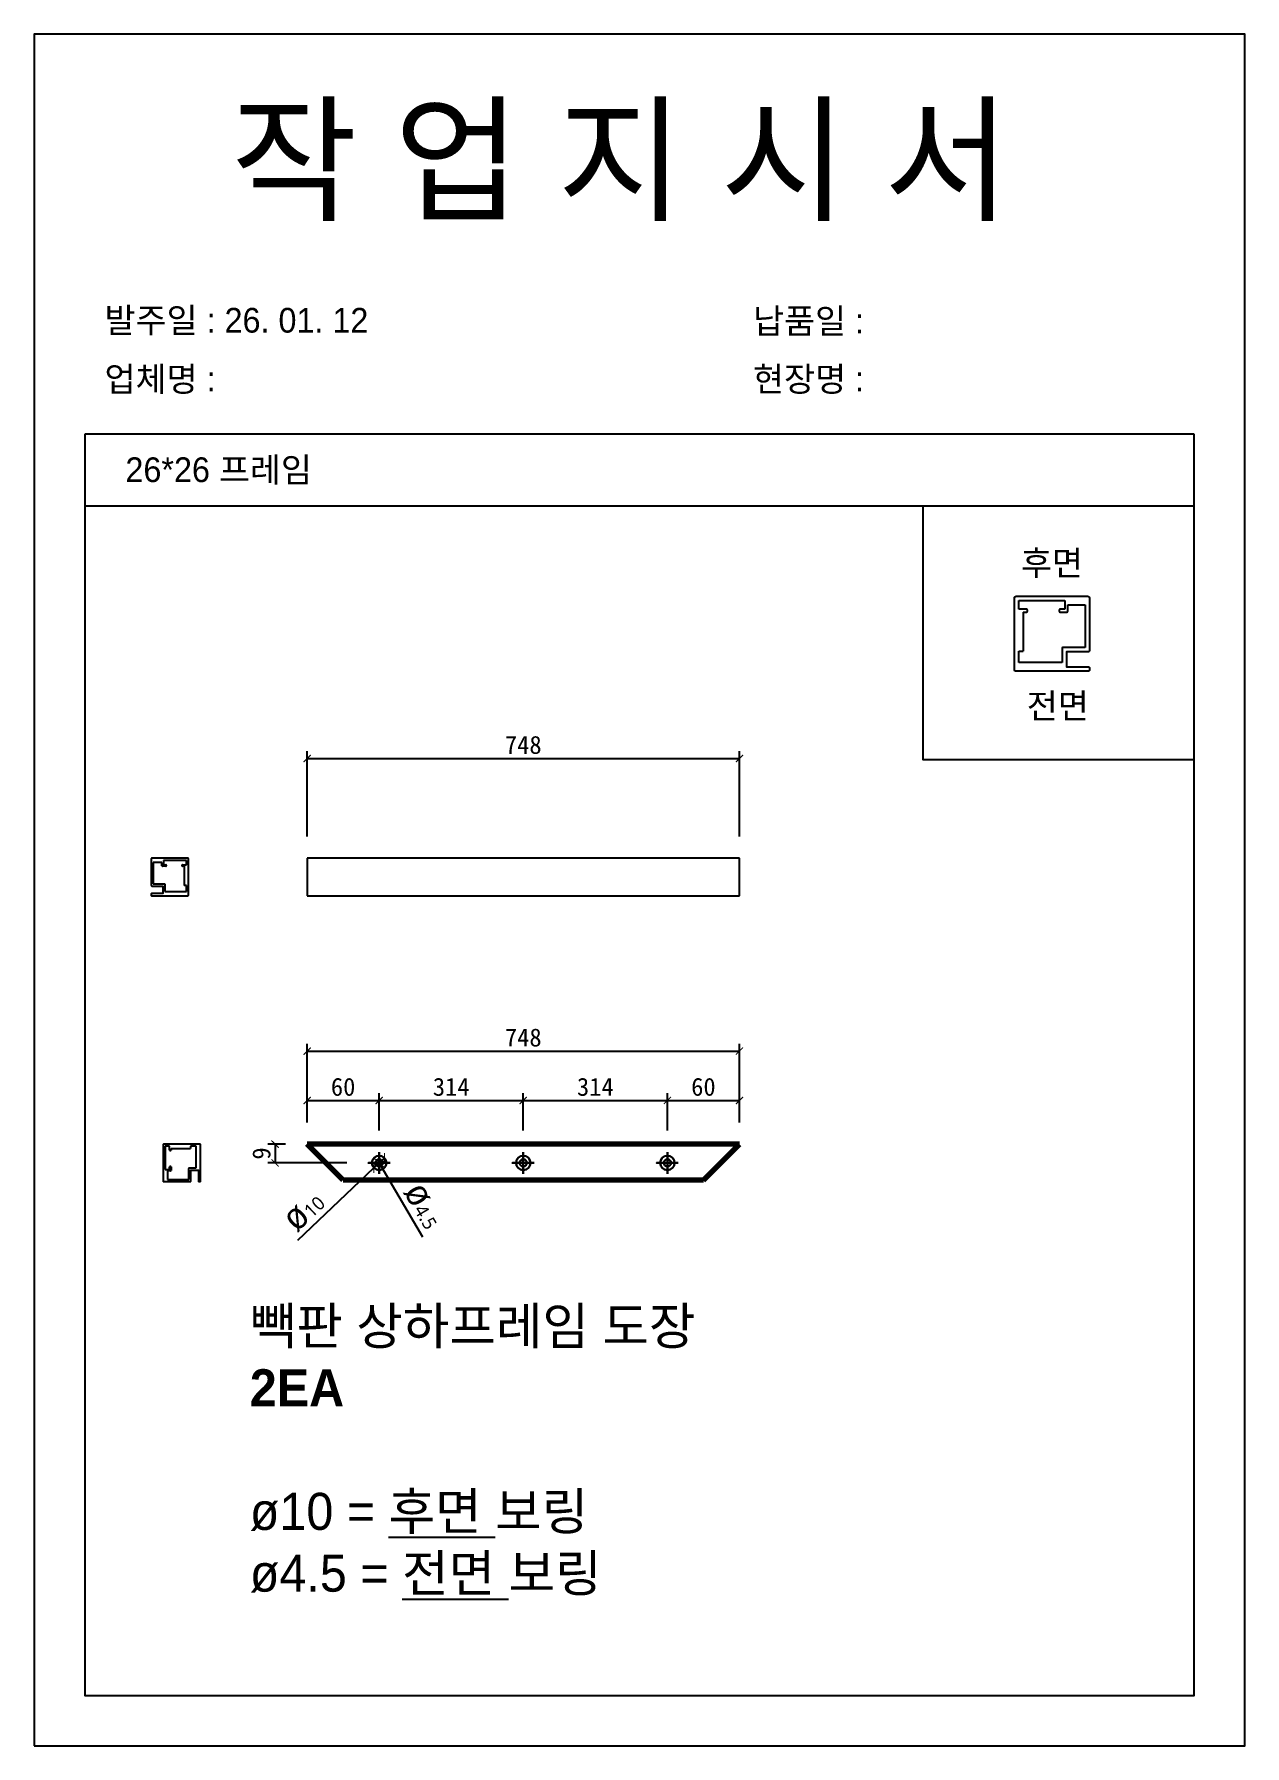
# Model space of a CAD drawing. Header units: millimetres. Extents: x -44117 to 256353, y -2095463 to 65325.
# Drawn here: x 127996 to 129676, y -620410 to -618034 of the extents above; entities that cross this region are included whole.
import ezdxf

# ---------------------------------------------------------------- set-up
doc = ezdxf.new("R2010")
doc.units = ezdxf.units.MM
doc.header["$LTSCALE"] = 10
doc.layers.add('Layer1', color=7, linetype='Continuous', lineweight=70)
doc.dimstyles.new('ISO-25', dxfattribs={"dimtxt": 2.5, "dimasz": 2.5, "dimexe": 1, "dimexo": 1, "dimtad": 1, "dimtxsty": 'Standard', "dimblk": 'ARCHTICK', "dimcen": 2.5, "dimadec": 0, "dimazin": 0, "dimtfac": 1, "dimtmove": 0, "dimatfit": 3, "dimfxl": 0, "dimarcsym": 0})

msp = doc.modelspace()

# ---------------------------------------------------------------- texts
at = {"attachment_point": 1}
for s, heights, insert, char_height in [('{\\fGulim|b0|i0|c129|p50;작 업 지 시 서}', [-155.84554], (128269.01992, -618137.9669), 140), ('{\\fGulim|b0|i0|c129|p50;발주일 : 26. 01. 12}', [-38.18216], (128093.81057, -618413.74067), 34.3), ('{\\fGulim|b0|i0|c129|p50;납품일 :}', [-37.67976], (128993.78855, -618414.68732), 34.3), ('{\\fGulim|b0|i0|c129|p50;업체명 : }', [-38.2735], (128093.81057, -618495.3435), 34.3), ('{\\fGulim|b0|i0|c129|p50;현장명 : }', [-38.2735], (128993.78855, -618495.3435), 34.3), ('{\\fGulim|b0|i0|c129|p50;26*26 프레임}', [-38.22783], (128122.77315, -618621.21207), 34.3), ('{\\fGulim|b0|i0|c129|p50;후면}', [-38.18216], (129365.50981, -618750.68237), 34.3), ('{\\fGulim|b0|i0|c129|p50;전면}', [-37.08602], (129373.70367, -618949.04207), 34.3), ('{\\fGulim|b1|i0|c129|p50;빽판 상하프레임 도장\\P2EA\\P\\fGulim|b0|i0|c129|p50;\\Pø10 = \\fGulim|b1|i0|c129|p50;\\L후면\\fGulim|b0|i0|c129|p50;\\l 보링\\Pø4.5 = \\fGulim|b1|i0|c129|p50;\\L전면\\fGulim|b0|i0|c129|p50;\\l 보링}', [-411.84859], (128295.37854, -619801.34981), 51.45)]:
    msp.add_mtext_dynamic_manual_height_columns(s, width=3307.3198183, gutter_width=12.5, heights=heights, dxfattribs=dict(at, insert=insert, char_height=char_height))

# ---------------------------------------------------------------- blocks, each defined once
blk = doc.blocks.new('_ArchTick')
at = {"color": 0, "linetype": 'ByBlock', "const_width": 0.15}
blk.add_lwpolyline([(-0.5, -0.5), (0.5, 0.5)], dxfattribs=at)
blk = doc.blocks.new('*D4425')
at = {"color": 0, "lineweight": -2}
for p, q in [((128374.9, -619544.6), (128374.9, -619504)), ((128374.9, -619514), (128474.9, -619514)), ((128474.9, -619555.6), (128474.9, -619504))]:
    blk.add_line(p, q, dxfattribs=at)
at = {"layer": 'Defpoints', "color": 0}
for p in [(128474.9, -619514), (128374.9, -619574.6), (128474.9, -619585.6)]:
    blk.add_point(p, dxfattribs=at)
at = {"color": 0, "lineweight": -2, "xscale": 10, "yscale": 10, "zscale": 10, "rotation": 180}
blk.add_blockref('_ArchTick', (128374.9, -619514), dxfattribs=at)
at = {"color": 0, "lineweight": -2, "xscale": 10, "yscale": 10, "zscale": 10}
blk.add_blockref('_ArchTick', (128474.9, -619514), dxfattribs=at)
at = {"color": 0, "insert": (128424.9, -619495.2), "char_height": 25, "attachment_point": 5}
blk.add_mtext('60', dxfattribs=at)
blk = doc.blocks.new('*D4426')
at = {"color": 0, "lineweight": -2}
for p, q in [((128374.9, -619544.6), (128374.9, -619435.5)), ((128374.9, -619445.5), (128974.9, -619445.5)), ((128974.9, -619544.6), (128974.9, -619435.5))]:
    blk.add_line(p, q, dxfattribs=at)
at = {"layer": 'Defpoints', "color": 0}
for p in [(128974.9, -619445.5), (128374.9, -619574.6), (128974.9, -619574.6)]:
    blk.add_point(p, dxfattribs=at)
at = {"color": 0, "lineweight": -2, "xscale": 10, "yscale": 10, "zscale": 10, "rotation": 180}
blk.add_blockref('_ArchTick', (128374.9, -619445.5), dxfattribs=at)
at = {"color": 0, "lineweight": -2, "xscale": 10, "yscale": 10, "zscale": 10}
blk.add_blockref('_ArchTick', (128974.9, -619445.5), dxfattribs=at)
at = {"color": 0, "insert": (128674.9, -619426.7), "char_height": 25, "attachment_point": 5}
blk.add_mtext('748', dxfattribs=at)
blk = doc.blocks.new('*D4427')
at = {"color": 0, "lineweight": -2}
for p, q in [((128362, -619707.8), (128467.7, -619607.5)), ((128482.2, -619593.8), (128467.7, -619607.5)), ((128482.2, -619593.8), (128482.2, -619593.8))]:
    blk.add_line(p, q, dxfattribs=at)
at = {"layer": 'Defpoints', "color": 0}
for p in [(128467.7, -619607.5), (128482.2, -619593.8)]:
    blk.add_point(p, dxfattribs=at)
at = {"color": 0, "lineweight": -2, "xscale": 10, "yscale": 10, "zscale": 10}
for p, rotation in [((128482.2, -619593.8), 223.4806529622193), ((128467.7, -619607.5), 43.48065296221931)]:
    blk.add_blockref('_ArchTick', p, dxfattribs=dict(at, rotation=rotation))
at = {"color": 0, "insert": (128368.8, -619665.5), "char_height": 25, "attachment_point": 5, "rotation": 43.4807}
blk.add_mtext('{\\fGulim|b0|i0|c129|p50;\\H1.4583x;ø\\fMalgun Gothic|b0|i0|c129|p50;\\H0.51429x;10}', dxfattribs=at)
blk = doc.blocks.new('*D4428')
at = {"color": 0, "lineweight": -2}
for p, q in [((128472.4, -619596.3), (128472.4, -619596.3)), ((128472.4, -619596.3), (128477.5, -619605)), ((128535.3, -619703.6), (128477.5, -619605))]:
    blk.add_line(p, q, dxfattribs=at)
at = {"layer": 'Defpoints', "color": 0}
for p in [(128472.4, -619596.3), (128477.5, -619605)]:
    blk.add_point(p, dxfattribs=at)
at = {"color": 0, "lineweight": -2, "xscale": 10, "yscale": 10, "zscale": 10}
for p, rotation in [((128472.4, -619596.3), 300.3861059708084), ((128477.5, -619605), 120.3861059708084)]:
    blk.add_blockref('_ArchTick', p, dxfattribs=dict(at, rotation=rotation))
at = {"color": 0, "insert": (128539.2, -619658.9), "char_height": 25, "attachment_point": 5, "rotation": 300.3861}
blk.add_mtext('{\\fGulim|b0|i0|c129|p50;\\H1.4583x;ø\\fMalgun Gothic|b0|i0|c129|p50;\\H0.51429x;4.5}', dxfattribs=at)
blk = doc.blocks.new('*D4432')
at = {"color": 0, "lineweight": -2}
for p, q in [((128474.9, -619555.6), (128474.9, -619504)), ((128474.9, -619514), (128674.9, -619514)), ((128674.9, -619555.6), (128674.9, -619504))]:
    blk.add_line(p, q, dxfattribs=at)
at = {"layer": 'Defpoints', "color": 0}
for p in [(128674.9, -619514), (128474.9, -619585.6), (128674.9, -619585.6)]:
    blk.add_point(p, dxfattribs=at)
at = {"color": 0, "lineweight": -2, "xscale": 10, "yscale": 10, "zscale": 10, "rotation": 180}
blk.add_blockref('_ArchTick', (128474.9, -619514), dxfattribs=at)
at = {"color": 0, "lineweight": -2, "xscale": 10, "yscale": 10, "zscale": 10}
blk.add_blockref('_ArchTick', (128674.9, -619514), dxfattribs=at)
at = {"color": 0, "insert": (128574.9, -619495.2), "char_height": 25, "attachment_point": 5}
blk.add_mtext('314', dxfattribs=at)
blk = doc.blocks.new('*D4433')
at = {"color": 0, "lineweight": -2}
for p, q in [((128674.9, -619555.6), (128674.9, -619504)), ((128674.9, -619514), (128874.9, -619514)), ((128874.9, -619555.6), (128874.9, -619504))]:
    blk.add_line(p, q, dxfattribs=at)
at = {"layer": 'Defpoints', "color": 0}
for p in [(128874.9, -619514), (128674.9, -619585.6), (128874.9, -619585.6)]:
    blk.add_point(p, dxfattribs=at)
at = {"color": 0, "lineweight": -2, "xscale": 10, "yscale": 10, "zscale": 10, "rotation": 180}
blk.add_blockref('_ArchTick', (128674.9, -619514), dxfattribs=at)
at = {"color": 0, "lineweight": -2, "xscale": 10, "yscale": 10, "zscale": 10}
blk.add_blockref('_ArchTick', (128874.9, -619514), dxfattribs=at)
at = {"color": 0, "insert": (128774.9, -619495.2), "char_height": 25, "attachment_point": 5}
blk.add_mtext('314', dxfattribs=at)
blk = doc.blocks.new('*D4434')
at = {"color": 0, "lineweight": -2}
for p, q in [((128874.9, -619555.6), (128874.9, -619504)), ((128874.9, -619514), (128974.9, -619514)), ((128974.9, -619544.6), (128974.9, -619504))]:
    blk.add_line(p, q, dxfattribs=at)
at = {"layer": 'Defpoints', "color": 0}
for p in [(128974.9, -619514), (128874.9, -619585.6), (128974.9, -619574.6)]:
    blk.add_point(p, dxfattribs=at)
at = {"color": 0, "lineweight": -2, "xscale": 10, "yscale": 10, "zscale": 10, "rotation": 180}
blk.add_blockref('_ArchTick', (128874.9, -619514), dxfattribs=at)
at = {"color": 0, "lineweight": -2, "xscale": 10, "yscale": 10, "zscale": 10}
blk.add_blockref('_ArchTick', (128974.9, -619514), dxfattribs=at)
at = {"color": 0, "insert": (128924.9, -619495.2), "char_height": 25, "attachment_point": 5}
blk.add_mtext('60', dxfattribs=at)
blk = doc.blocks.new('*D4440')
at = {"color": 0, "lineweight": -2}
for p, q in [((128344.9, -619574.6), (128320.4, -619574.6)), ((128330.4, -619574.6), (128330.4, -619600.6)), ((128429.9, -619600.6), (128320.4, -619600.6))]:
    blk.add_line(p, q, dxfattribs=at)
at = {"layer": 'Defpoints', "color": 0}
for p in [(128374.9, -619574.6), (128330.4, -619600.6), (128459.9, -619600.6)]:
    blk.add_point(p, dxfattribs=at)
at = {"color": 0, "lineweight": -2, "xscale": 10, "yscale": 10, "zscale": 10}
for p, rotation in [((128330.4, -619574.6), 90), ((128330.4, -619600.6), 270)]:
    blk.add_blockref('_ArchTick', p, dxfattribs=dict(at, rotation=rotation))
at = {"color": 0, "insert": (128311.6, -619587.6), "char_height": 25, "attachment_point": 5, "rotation": 90}
blk.add_mtext('9', dxfattribs=at)
blk = doc.blocks.new('*D4441')
at = {"color": 0, "lineweight": -2}
for p, q in [((128374.9, -619147.7), (128374.9, -619029.3)), ((128374.9, -619039.3), (128974.9, -619039.3)), ((128974.9, -619147.7), (128974.9, -619029.3))]:
    blk.add_line(p, q, dxfattribs=at)
at = {"layer": 'Defpoints', "color": 0}
for p in [(128974.9, -619039.3), (128374.9, -619177.7), (128974.9, -619177.7)]:
    blk.add_point(p, dxfattribs=at)
at = {"color": 0, "lineweight": -2, "xscale": 10, "yscale": 10, "zscale": 10, "rotation": 180}
blk.add_blockref('_ArchTick', (128374.9, -619039.3), dxfattribs=at)
at = {"color": 0, "lineweight": -2, "xscale": 10, "yscale": 10, "zscale": 10}
blk.add_blockref('_ArchTick', (128974.9, -619039.3), dxfattribs=at)
at = {"color": 0, "insert": (128674.9, -619020.5), "char_height": 25, "attachment_point": 5}
blk.add_mtext('748', dxfattribs=at)

# ---------------------------------------------------------------- dimensions: what is measured, and where the dimension line sits
for base, p1, p2, text, override, picture, middle in [((128974.94891, -619039.28145), (128374.94891, -619177.72748), (128974.94891, -619177.72748), '748', {"dimscale": 10, "dimasz": 1, "dimexo": 3}, '*D4441', (128674.94891, -619020.53145)), ((128974.94891, -619445.45631), (128374.94891, -619574.6459), (128974.94891, -619574.6459), '748', {"dimscale": 10, "dimasz": 1, "dimexo": 3}, '*D4426', (128674.94891, -619426.70631)), ((128474.94891, -619513.98185), (128374.94891, -619574.6459), (128474.94891, -619585.6459), '60', {"dimscale": 10, "dimasz": 1, "dimexo": 3}, '*D4425', (128424.94891, -619495.23185)), ((128674.94891, -619513.98185), (128474.94891, -619585.6459), (128674.94891, -619585.6459), '314', {"dimscale": 10, "dimasz": 1, "dimexo": 3, "dimtxsty": 'Standard'}, '*D4432', (128574.94891, -619495.23185)), ((128874.94891, -619513.98185), (128674.94891, -619585.6459), (128874.94891, -619585.6459), '314', {"dimscale": 10, "dimasz": 1, "dimexo": 3, "dimtxsty": 'Standard', "dimtmove": 1}, '*D4433', (128774.94891, -619495.23185)), ((128974.94891, -619513.98185), (128874.94891, -619585.6459), (128974.94891, -619574.6459), '60', {"dimscale": 10, "dimasz": 1, "dimexo": 3, "dimtmove": 1}, '*D4434', (128924.94891, -619495.23185))]:
    dim = msp.add_linear_dim(base=base, p1=p1, p2=p2, text=text, dimstyle='ISO-25', override=override)
    dim.commit()
    dim.dimension.update_dxf_attribs({"geometry": picture, "text_midpoint": middle})
dim = msp.add_linear_dim(base=(128330.39741, -619600.6459), p1=(128374.94891, -619574.6459), p2=(128459.94891, -619600.6459), angle=90, text='9', dimstyle='ISO-25', override={"dimscale": 10, "dimasz": 1, "dimexo": 3})
dim.commit()
dim.dimension.update_dxf_attribs({"geometry": '*D4440', "text_midpoint": (128330.39741, -619587.6459), "dimtype": 160})
for p1, p2, text, picture, middle in [((128482.20498, -619593.76481), (128467.69284, -619607.527), '{\\fGulim|b0|i0|c129|p50;\\H1.4583x;ø\\fMalgun Gothic|b0|i0|c129|p50;\\H0.51429x;10}', '*D4427', (128386.69677, -619684.33744)), ((128472.41979, -619596.33272), (128477.47804, -619604.95909), '{\\fGulim|b0|i0|c129|p50;\\H1.4583x;ø\\fMalgun Gothic|b0|i0|c129|p50;\\H0.51429x;4.5}', '*D4428', (128516.81416, -619672.04315))]:
    dim = msp.add_diameter_dim_2p(p1=p1, p2=p2, text=text, dimstyle='ISO-25', override={"dimscale": 10, "dimasz": 1, "dimexo": 3})
    dim.commit()
    dim.dimension.update_dxf_attribs({"geometry": picture, "text_midpoint": middle, "dimtype": 163})

# ---------------------------------------------------------------- linework, layer by layer
for p, q in [((129606.21332, -618588.97411), (128066.21332, -618588.97411)), ((129606.21332, -618688.97411), (128066.21332, -618688.97411)), ((129362.65773, -618832.05748), (129362.65773, -618820.05748)), ((129362.65773, -618820.05748), (129426.65773, -618820.05748)), ((129426.65773, -618820.05748), (129426.65773, -618832.05748)), ((129430.65773, -618834.85748), (129430.65773, -618826.05748)), ((129430.65773, -618826.05748), (129454.65773, -618826.05748)), ((129454.65773, -618826.05748), (129454.65773, -618885.25748)), ((129373.45773, -618832.05748), (129362.65773, -618832.05748)), ((129368.65773, -618836.05748), (129373.45773, -618836.05748)), ((129368.65773, -618836.05748), (129368.65773, -618890.05748)), ((129374.65773, -618834.85748), (129374.65773, -618833.25748)), ((129418.65773, -618833.25748), (129418.65773, -618834.85748)), ((129426.65773, -618832.05748), (129419.85773, -618832.05748)), ((129419.85773, -618836.05748), (129429.45773, -618836.05748)), ((129362.65773, -618906.05748), (129362.65773, -618890.05748)), ((129362.65773, -618890.05748), (129368.65773, -618890.05748)), ((129422.65773, -618886.45748), (129422.65773, -618891.25748)), ((129422.65773, -618891.25748), (129422.65773, -618906.05748)), ((129422.65773, -618891.25748), (129422.65773, -618891.25748)), ((129428.65773, -618885.25748), (129423.85773, -618885.25748)), ((129454.65773, -618885.25748), (129428.65773, -618885.25748)), ((129422.65773, -618906.05748), (129362.65773, -618906.05748)), ((128173.4505, -619183.72748), (128161.4505, -619183.72748)), ((128161.4505, -619183.72748), (128161.4505, -619213.32748)), ((128173.4505, -619188.12748), (128173.4505, -619183.72748)), ((128207.4505, -619180.72748), (128175.4505, -619180.72748)), ((128175.4505, -619180.72748), (128175.4505, -619186.72748)), ((128207.4505, -619186.72748), (128207.4505, -619180.72748)), ((128974.94891, -619177.72748), (128374.94891, -619177.72748)), ((128374.94891, -619177.72748), (128374.94891, -619229.72748)), ((128974.94891, -619229.72748), (128974.94891, -619177.72748)), ((128178.8505, -619188.72748), (128174.0505, -619188.72748)), ((128175.4505, -619186.72748), (128178.8505, -619186.72748)), ((128179.4505, -619187.32748), (128179.4505, -619188.12748)), ((128201.4505, -619188.12748), (128201.4505, -619187.32748)), ((128202.0505, -619186.72748), (128207.4505, -619186.72748)), ((128204.4505, -619188.72748), (128202.0505, -619188.72748)), ((128204.4505, -619188.72748), (128204.4505, -619215.72748)), ((128161.4505, -619213.32748), (128174.4505, -619213.32748)), ((128174.4505, -619213.32748), (128176.8505, -619213.32748)), ((128177.4505, -619213.92748), (128177.4505, -619216.32748)), ((128177.4505, -619216.32748), (128177.4505, -619223.72748)), ((128177.4505, -619216.32748), (128177.4505, -619216.32748)), ((128177.4505, -619223.72748), (128207.4505, -619223.72748)), ((128207.4505, -619215.72748), (128204.4505, -619215.72748)), ((128207.4505, -619223.72748), (128207.4505, -619215.72748)), ((128374.94891, -619229.72748), (128974.94891, -619229.72748)), ((128184.0534, -619577.6459), (128178.0534, -619577.6459)), ((128178.0534, -619577.6459), (128178.0534, -619609.6459)), ((128184.0534, -619583.0459), (128184.0534, -619577.6459)), ((128185.4534, -619583.6459), (128184.6534, -619583.6459)), ((128186.0534, -619580.6459), (128186.0534, -619583.0459)), ((128186.0534, -619580.6459), (128213.0534, -619580.6459)), ((128221.0534, -619577.6459), (128213.0534, -619577.6459)), ((128213.0534, -619577.6459), (128213.0534, -619580.6459)), ((128221.0534, -619607.6459), (128221.0534, -619577.6459)), ((128178.0534, -619609.6459), (128184.0534, -619609.6459)), ((128185.4534, -619611.6459), (128181.0534, -619611.6459)), ((128181.0534, -619611.6459), (128181.0534, -619623.6459)), ((128184.0534, -619609.6459), (128184.0534, -619606.2459)), ((128184.6534, -619605.6459), (128185.4534, -619605.6459)), ((128186.0534, -619606.2459), (128186.0534, -619611.0459)), ((128210.6534, -619610.6459), (128210.6534, -619608.2459)), ((128210.6534, -619623.6459), (128210.6534, -619610.6459)), ((128211.2534, -619607.6459), (128213.6534, -619607.6459)), ((128213.6534, -619607.6459), (128221.0534, -619607.6459)), ((128213.6534, -619607.6459), (128213.6534, -619607.6459)), ((128181.0534, -619623.6459), (128210.6534, -619623.6459))]:
    msp.add_line(p, q)
at = {"lineweight": 30}
for p, q in [((128474.94891, -619585.6459), (128474.94891, -619615.6459)), ((128674.94891, -619585.6459), (128674.94891, -619615.6459)), ((128874.94891, -619585.6459), (128874.94891, -619615.6459))]:
    msp.add_line(p, q, dxfattribs=at)
for points in [[(127996.21332, -620409.80439), (129676.21332, -620409.80439), (129676.21332, -618033.80439), (127996.21332, -618033.80439)], [(129606.21332, -618688.97411), (129229.26456, -618688.97411), (129229.26456, -619040.58107), (129606.21332, -619040.58107)]]:
    msp.add_lwpolyline(points, close=True)
msp.add_lwpolyline([(128066.21332, -618588.97411), (128066.21332, -620339.80439), (129606.21332, -620339.80439), (129606.21332, -618588.97411)])
for points in [[(129459.45773, -618912.05696, -0.4142135624), (129460.65773, -618913.25696), (129460.65773, -618916.85748, -0.4142135624), (129459.45773, -618918.05748), (129358.65773, -618918.05748, -0.4142135624), (129356.65773, -618916.05748), (129356.65773, -618816.05748, -0.4142135624), (129358.65773, -618814.05748), (129458.65773, -618814.05748, -0.4142135624), (129460.65773, -618816.05748), (129460.65773, -618889.25748, -0.4142135624), (129458.65773, -618891.25748), (129428.65773, -618891.25748), (129428.65773, -618912.05748), (129459.45773, -618912.05748)], [(128159.0505, -619226.72722, 0.4142135624), (128158.4505, -619227.32722), (128158.4505, -619229.12748, 0.4142135624), (128159.0505, -619229.72748), (128209.4505, -619229.72748, 0.4142135624), (128210.4505, -619228.72748), (128210.4505, -619178.72748, 0.4142135624), (128209.4505, -619177.72748), (128159.4505, -619177.72748, 0.4142135624), (128158.4505, -619178.72748), (128158.4505, -619215.32748, 0.4142135624), (128159.4505, -619216.32748), (128174.4505, -619216.32748), (128174.4505, -619226.72748), (128159.0505, -619226.72748)], [(128224.05314, -619626.0459, 0.4142135624), (128224.65314, -619626.6459), (128226.4534, -619626.6459, 0.4142135624), (128227.0534, -619626.0459), (128227.0534, -619575.6459, 0.4142135624), (128226.0534, -619574.6459), (128176.0534, -619574.6459, 0.4142135624), (128175.0534, -619575.6459), (128175.0534, -619625.6459, 0.4142135624), (128176.0534, -619626.6459), (128212.6534, -619626.6459, 0.4142135624), (128213.6534, -619625.6459), (128213.6534, -619610.6459), (128224.0534, -619610.6459), (128224.0534, -619626.0459)]]:
    msp.add_lwpolyline(points, format="xyb")
for points in [[(128489.94891, -619600.6459), (128459.94891, -619600.6459)], [(128689.94891, -619600.6459), (128659.94891, -619600.6459)], [(128889.94891, -619600.6459), (128859.94891, -619600.6459)]]:
    msp.add_lwpolyline(points, close=True, dxfattribs=at)
for centre, radius in [((128474.94891, -619600.6459), 10), ((128474.94891, -619600.6459), 5), ((128674.94891, -619600.6459), 10), ((128674.94891, -619600.6459), 5), ((128874.94891, -619600.6459), 10), ((128874.94891, -619600.6459), 5)]:
    msp.add_circle(centre, radius, dxfattribs=at)
for centre, radius, start, end in [((129373.45773, -618833.25748), 1.2, 360, 90), ((129373.45773, -618834.85748), 1.2, 270, 0), ((129419.85773, -618833.25748), 1.2, 90, 180), ((129419.85773, -618834.85748), 1.2, 180, 270), ((129429.45773, -618834.85748), 1.2, 270, 0), ((129423.85773, -618886.45748), 1.2, 90, 180), ((128174.0505, -619188.12748), 0.6, 180, 270), ((128178.8505, -619187.32748), 0.6, 0, 90), ((128178.8505, -619188.12748), 0.6, 270, 0), ((128202.0505, -619187.32748), 0.6, 90, 180), ((128202.0505, -619188.12748), 0.6, 180, 270), ((128176.8505, -619213.92748), 0.6, 0, 90), ((128184.6534, -619583.0459), 0.6, 180, 270), ((128185.4534, -619583.0459), 0.6, 270, 0), ((128184.6534, -619606.2459), 0.6, 90, 180), ((128185.4534, -619606.2459), 0.6, 0, 90), ((128185.4534, -619611.0459), 0.6, 270, 0), ((128211.2534, -619608.2459), 0.6, 90, 180)]:
    msp.add_arc(centre, radius, start, end)
at = {"layer": 'Layer1'}
for p, q in [((128424.94891, -619624.6459), (128374.94891, -619574.6459)), ((128924.94891, -619624.6459), (128974.94891, -619574.6459))]:
    msp.add_line(p, q, dxfattribs=at)
for points in [[(128974.94891, -619574.6459), (128374.94891, -619574.6459)], [(128924.94891, -619624.6459), (128424.94891, -619624.6459)]]:
    msp.add_lwpolyline(points, dxfattribs=at)

msp.set_redraw_order([(e.dxf.handle, doc.entitydb.next_handle()) for e in msp.query("TEXT MTEXT ATTDEF DIMENSION ARC_DIMENSION")])  # texts and dimensions are drawn at this point

doc.saveas('drawing.dxf')
